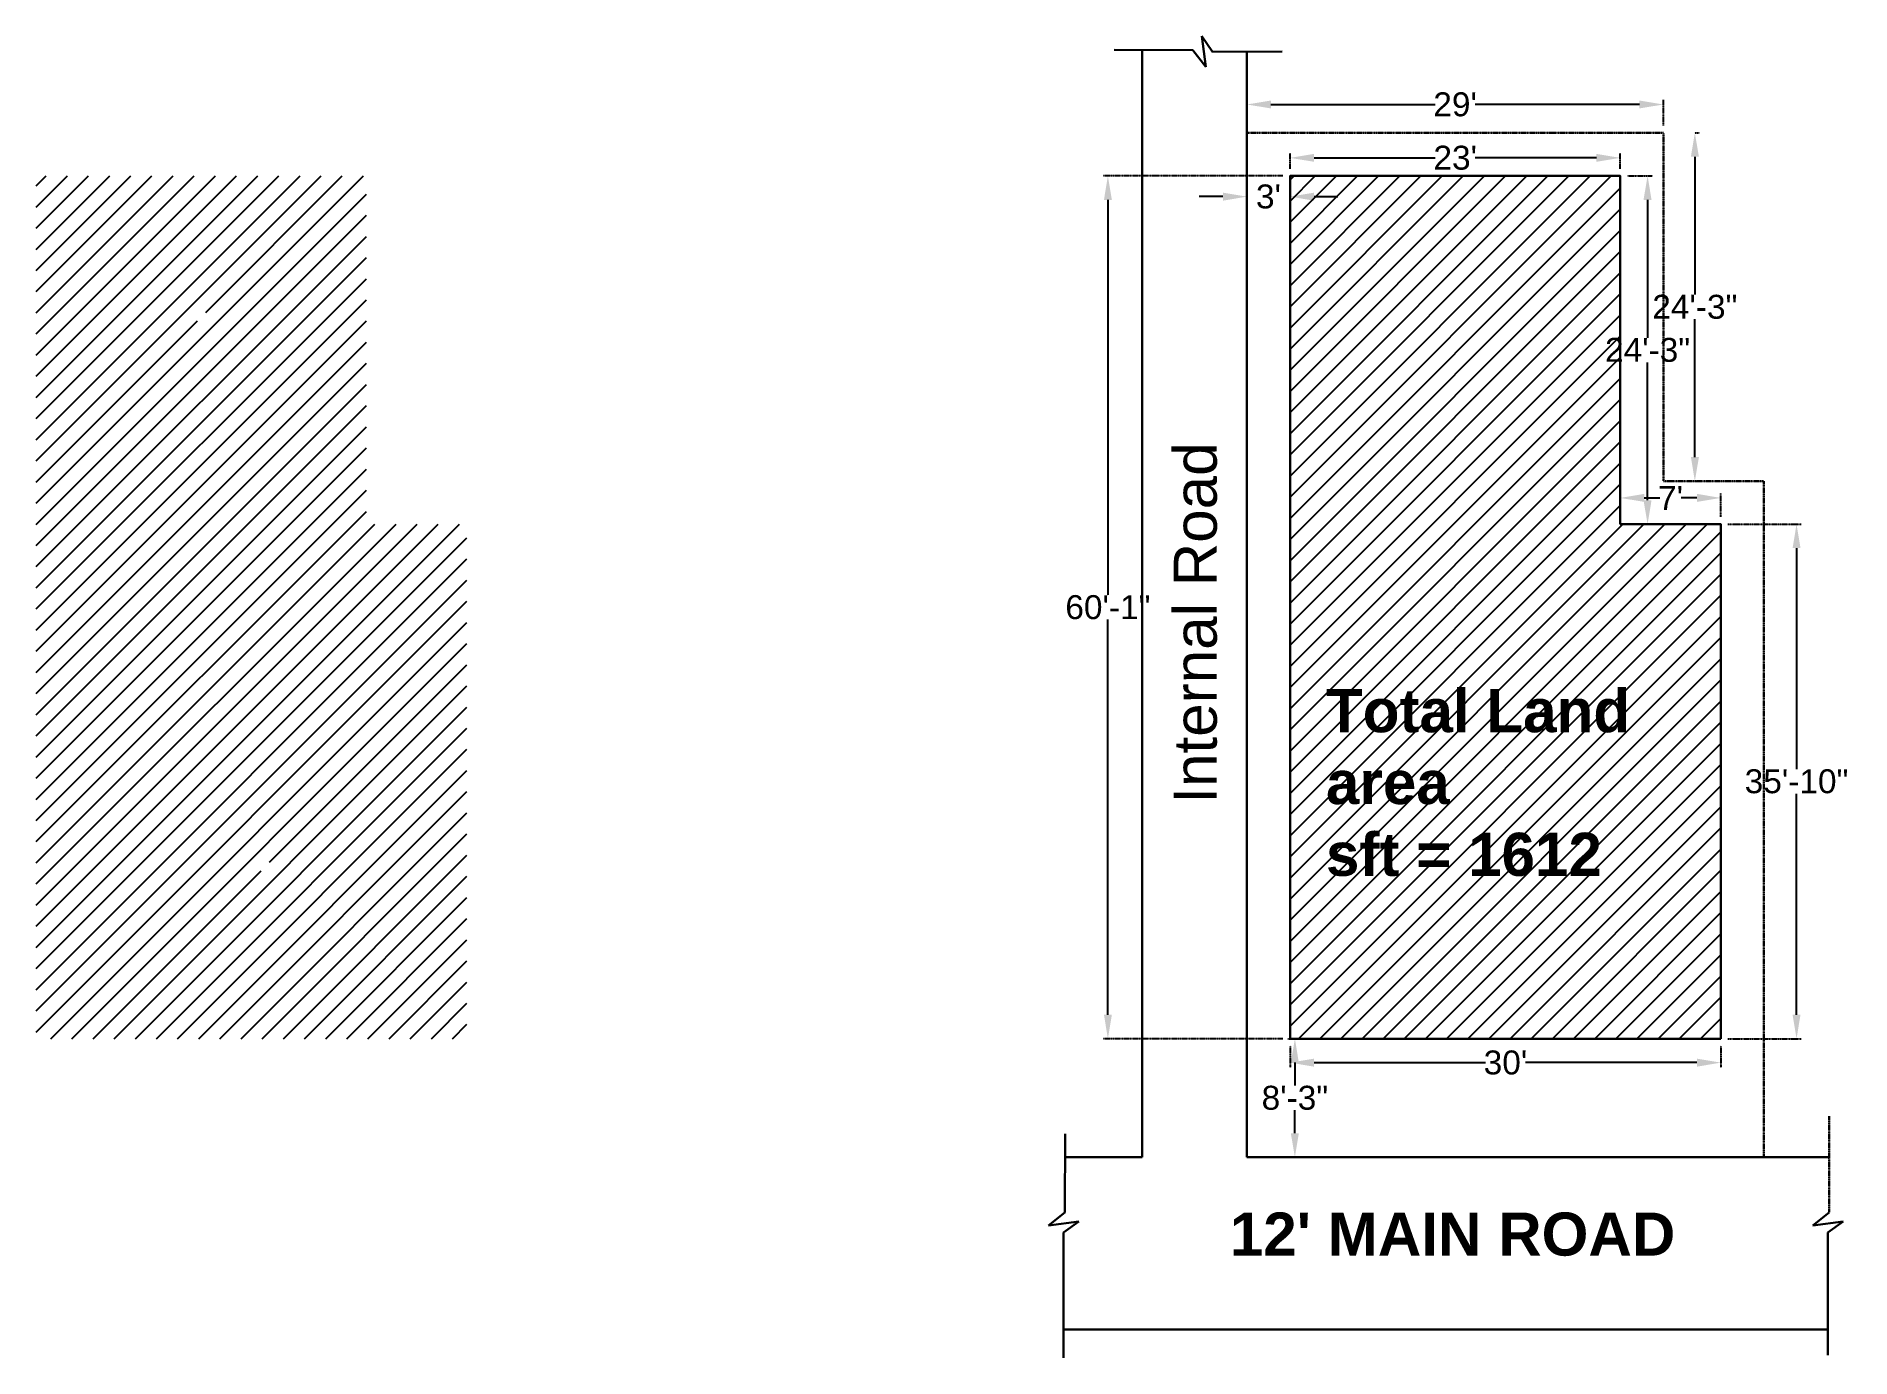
# Model space of a CAD drawing. Header units: inches. Extents: x -54558 to 35158, y -4190 to 41945.
# Drawn here: x -838 to 679, y 5022 to 6126 of the extents above; entities that cross this region are included whole.
import ezdxf

# ---------------------------------------------------------------- set-up
doc = ezdxf.new("R2010")
doc.units = ezdxf.units.IN
doc.header["$MEASUREMENT"] = 0
doc.linetypes.add('AUDIT_I_190731160832-11', pattern=[0.375, 0.25, -0.125])
doc.layers.get('0').update_dxf_attribs({"true_color": 0xe4c8de})
doc.layers.add('A_WALL', color=7, linetype='Continuous', lineweight=30)
doc.layers.add('ROAD', color=251, linetype='Continuous', lineweight=30)
doc.styles.add('Arial', font='arial.ttf')
doc.styles.add('SANSERIF', font='sanss___.ttf')
doc.dimstyles.new('Copy of Standard', dxfattribs={"dimtxt": 20, "dimasz": 20, "dimexe": 4, "dimexo": 6, "dimgap": 0, "dimtad": 0, "dimtih": 1, "dimtoh": 1, "dimdec": 0, "dimzin": 0, "dimdsep": 46, "dimlunit": 4, "dimtxsty": 'SANSERIF', "dimcen": 0.09, "dimclrd": 256, "dimclrt": 256, "dimadec": 0, "dimazin": 0, "dimtfac": 1, "dimtdec": 0, "dimtofl": 0, "dimtmove": 0, "dimatfit": 3, "dimfxl": 1, "dimtolj": 1, "dimtzin": 0, "dimlwd": 25, "dimarcsym": 0})

msp = doc.modelspace()

# ---------------------------------------------------------------- texts
at = {"insert": (113.129, 5484.574), "char_height": 36, "width": 402.38007, "attachment_point": 1, "rotation": 90, "style": 'Arial'}
msp.add_mtext('\\pt612;Internal Road', dxfattribs=at)
at = {"color": 1, "insert": (240.373, 5580.301), "char_height": 36, "width": 298.98198, "attachment_point": 1, "style": 'Arial'}
msp.add_mtext('{\\fArial|b1|i0|c0|p34;Total Land area\\Psft = 1612}', dxfattribs=at)
at = {"insert": (159.978, 5142.926), "char_height": 15, "width": 388.1396, "attachment_point": 1, "style": 'Arial'}
msp.add_mtext("{\\fArial|b1|i0|c0|p34;\\H2.4x;\\C1;12' MAIN ROAD\\H0.4167x;\\C256;\\P} ", dxfattribs=at)

# ---------------------------------------------------------------- blocks, each defined once
blk = doc.blocks.new('*D549')
at = {"color": 0, "linetype": 'AUDIT_I_190731160832-11', "lineweight": -2, "ltscale": 0.25}
for p, q in [((208.4, 5288.2), (210.4, 5288.2)), ((208.4, 5189.2), (210.4, 5189.2))]:
    blk.add_line(p, q, dxfattribs=at)
at = {"lineweight": 25, "ltscale": 0.25}
for p, q in [((214.4, 5268.2), (214.4, 5249)), ((214.4, 5209.2), (214.4, 5228.4))]:
    blk.add_line(p, q, dxfattribs=at)
at = {"linetype": 'AUDIT_I_190731160832-11', "ltscale": 0.25}
for points in [[(211, 5268.2), (217.7, 5268.2), (214.4, 5288.2)], [(211, 5209.2), (217.7, 5209.2), (214.4, 5189.2)]]:
    blk.add_solid(points, dxfattribs=at)
at = {"linetype": 'AUDIT_I_190731160832-11', "ltscale": 0.25, "insert": (214.4, 5238.7), "char_height": 20, "attachment_point": 5, "style": 'SANSERIF'}
blk.add_mtext('\\A1;8\'-3"', dxfattribs=at)
blk = doc.blocks.new('*D552')
at = {"lineweight": 25, "ltscale": 0.25}
for p, q in [((154.3, 5991.9), (134.3, 5991.9)), ((230.4, 5991.9), (250.4, 5991.9))]:
    blk.add_line(p, q, dxfattribs=at)
at = {"color": 0, "linetype": 'AUDIT_I_190731160832-11', "lineweight": -2, "ltscale": 0.25}
for p, q in [((174.3, 5991.2), (174.3, 5987.9)), ((210.4, 5991.2), (210.4, 5987.9))]:
    blk.add_line(p, q, dxfattribs=at)
at = {"linetype": 'AUDIT_I_190731160832-11', "ltscale": 0.25}
for points in [[(154.3, 5995.2), (154.3, 5988.5), (174.3, 5991.9)], [(230.4, 5995.2), (230.4, 5988.5), (210.4, 5991.9)]]:
    blk.add_solid(points, dxfattribs=at)
at = {"linetype": 'AUDIT_I_190731160832-11', "ltscale": 0.25, "insert": (192.3, 5991.9), "char_height": 20, "attachment_point": 5, "style": 'SANSERIF'}
blk.add_mtext("\\A1;3'", dxfattribs=at)
blk = doc.blocks.new('*D553')
at = {"color": 0, "linetype": 'AUDIT_I_190731160832-11', "lineweight": -2, "ltscale": 0.25}
for p, q in [((210.4, 6015.2), (210.4, 6028.3)), ((486.4, 6015.2), (486.4, 6028.3))]:
    blk.add_line(p, q, dxfattribs=at)
at = {"lineweight": 25, "ltscale": 0.25}
for p, q in [((230.4, 6024.3), (331.6, 6024.3)), ((466.4, 6024.3), (365.1, 6024.3))]:
    blk.add_line(p, q, dxfattribs=at)
at = {"linetype": 'AUDIT_I_190731160832-11', "ltscale": 0.25}
for points in [[(230.4, 6027.6), (230.4, 6021), (210.4, 6024.3)], [(466.4, 6027.6), (466.4, 6021), (486.4, 6024.3)]]:
    blk.add_solid(points, dxfattribs=at)
at = {"linetype": 'AUDIT_I_190731160832-11', "ltscale": 0.25, "insert": (348.4, 6024.3), "char_height": 20, "attachment_point": 5, "style": 'SANSERIF'}
blk.add_mtext("\\A1;23'", dxfattribs=at)
blk = doc.blocks.new('*D554')
at = {"color": 0, "linetype": 'AUDIT_I_190731160832-11', "lineweight": -2, "ltscale": 0.25}
for p, q in [((492.4, 6009.2), (513.2, 6009.2)), ((492.4, 5718.2), (513.2, 5718.2))]:
    blk.add_line(p, q, dxfattribs=at)
at = {"lineweight": 25, "ltscale": 0.25}
for p, q in [((509.2, 5989.2), (509.2, 5874)), ((509.2, 5738.2), (509.2, 5853.4))]:
    blk.add_line(p, q, dxfattribs=at)
at = {"linetype": 'AUDIT_I_190731160832-11', "ltscale": 0.25}
for points in [[(505.8, 5989.2), (512.5, 5989.2), (509.2, 6009.2)], [(505.8, 5738.2), (512.5, 5738.2), (509.2, 5718.2)]]:
    blk.add_solid(points, dxfattribs=at)
at = {"linetype": 'AUDIT_I_190731160832-11', "ltscale": 0.25, "insert": (509.2, 5863.7), "char_height": 20, "attachment_point": 5, "style": 'SANSERIF'}
blk.add_mtext('\\A1;24\'-3"', dxfattribs=at)
blk = doc.blocks.new('*D555')
at = {"color": 0, "linetype": 'AUDIT_I_190731160832-11', "lineweight": -2, "ltscale": 0.25}
for p, q in [((486.4, 5724.2), (486.4, 5744.1)), ((570.4, 5724.2), (570.4, 5744.1))]:
    blk.add_line(p, q, dxfattribs=at)
at = {"lineweight": 25, "ltscale": 0.25}
for p, q in [((506.4, 5740.1), (519.4, 5740.1)), ((550.4, 5740.1), (537.3, 5740.1))]:
    blk.add_line(p, q, dxfattribs=at)
at = {"linetype": 'AUDIT_I_190731160832-11', "ltscale": 0.25}
for points in [[(506.4, 5743.5), (506.4, 5736.8), (486.4, 5740.1)], [(550.4, 5743.5), (550.4, 5736.8), (570.4, 5740.1)]]:
    blk.add_solid(points, dxfattribs=at)
at = {"linetype": 'AUDIT_I_190731160832-11', "ltscale": 0.25, "insert": (528.4, 5740.1), "char_height": 20, "attachment_point": 5, "style": 'SANSERIF'}
blk.add_mtext("\\A1;7'", dxfattribs=at)
blk = doc.blocks.new('*D556')
at = {"color": 0, "linetype": 'AUDIT_I_190731160832-11', "lineweight": -2, "ltscale": 0.25}
for p, q in [((576.4, 5718.2), (637.7, 5718.2)), ((576.4, 5288.2), (637.7, 5288.2))]:
    blk.add_line(p, q, dxfattribs=at)
at = {"lineweight": 25, "ltscale": 0.25}
for p, q in [((633.7, 5698.2), (633.7, 5513.5)), ((633.7, 5308.2), (633.7, 5492.9))]:
    blk.add_line(p, q, dxfattribs=at)
at = {"linetype": 'AUDIT_I_190731160832-11', "ltscale": 0.25}
for points in [[(630.4, 5698.2), (637, 5698.2), (633.7, 5718.2)], [(630.4, 5308.2), (637, 5308.2), (633.7, 5288.2)]]:
    blk.add_solid(points, dxfattribs=at)
at = {"linetype": 'AUDIT_I_190731160832-11', "ltscale": 0.25, "insert": (633.7, 5503.2), "char_height": 20, "attachment_point": 5, "style": 'SANSERIF'}
blk.add_mtext('\\A1;35\'-10"', dxfattribs=at)
blk = doc.blocks.new('*D557')
at = {"color": 0, "linetype": 'AUDIT_I_190731160832-11', "lineweight": -2, "ltscale": 0.25}
for p, q in [((210.4, 5282.2), (210.4, 5264.2)), ((570.4, 5282.2), (570.4, 5264.2))]:
    blk.add_line(p, q, dxfattribs=at)
at = {"lineweight": 25, "ltscale": 0.25}
for p, q in [((230.4, 5268.2), (373.6, 5268.2)), ((550.4, 5268.2), (407.1, 5268.2))]:
    blk.add_line(p, q, dxfattribs=at)
at = {"linetype": 'AUDIT_I_190731160832-11', "ltscale": 0.25}
for points in [[(230.4, 5271.5), (230.4, 5264.8), (210.4, 5268.2)], [(550.4, 5271.5), (550.4, 5264.8), (570.4, 5268.2)]]:
    blk.add_solid(points, dxfattribs=at)
at = {"linetype": 'AUDIT_I_190731160832-11', "ltscale": 0.25, "insert": (390.4, 5268.2), "char_height": 20, "attachment_point": 5, "style": 'SANSERIF'}
blk.add_mtext("\\A1;30'", dxfattribs=at)
blk = doc.blocks.new('*D550')
at = {"color": 0, "linetype": 'AUDIT_I_190731160832-11', "lineweight": -2, "ltscale": 0.25}
for p, q in [((204.4, 6009.2), (54.1, 6009.2)), ((204.4, 5288.2), (54.1, 5288.2))]:
    blk.add_line(p, q, dxfattribs=at)
at = {"lineweight": 25, "ltscale": 0.25}
for p, q in [((58.1, 5989.2), (58.1, 5659)), ((58.1, 5308.2), (58.1, 5638.4))]:
    blk.add_line(p, q, dxfattribs=at)
at = {"linetype": 'AUDIT_I_190731160832-11', "ltscale": 0.25}
for points in [[(54.8, 5989.2), (61.4, 5989.2), (58.1, 6009.2)], [(54.8, 5308.2), (61.4, 5308.2), (58.1, 5288.2)]]:
    blk.add_solid(points, dxfattribs=at)
at = {"linetype": 'AUDIT_I_190731160832-11', "ltscale": 0.25, "insert": (58.1, 5648.7), "char_height": 20, "attachment_point": 5, "style": 'SANSERIF'}
blk.add_mtext('\\A1;60\'-1"', dxfattribs=at)
blk = doc.blocks.new('*D558')
at = {"color": 0, "linetype": 'AUDIT_I_190731160832-11', "lineweight": -2, "ltscale": 0.25}
for p, q in [((174.3, 6051.2), (174.3, 6072.9)), ((522.4, 6051.2), (522.4, 6072.9))]:
    blk.add_line(p, q, dxfattribs=at)
at = {"lineweight": 25, "ltscale": 0.25}
for p, q in [((194.3, 6068.9), (331.6, 6068.9)), ((502.4, 6068.9), (365.1, 6068.9))]:
    blk.add_line(p, q, dxfattribs=at)
at = {"linetype": 'AUDIT_I_190731160832-11', "ltscale": 0.25}
for points in [[(194.3, 6072.2), (194.3, 6065.6), (174.3, 6068.9)], [(502.4, 6072.2), (502.4, 6065.6), (522.4, 6068.9)]]:
    blk.add_solid(points, dxfattribs=at)
at = {"linetype": 'AUDIT_I_190731160832-11', "ltscale": 0.25, "insert": (348.3, 6068.9), "char_height": 20, "attachment_point": 5, "style": 'SANSERIF'}
blk.add_mtext("\\A1;29'", dxfattribs=at)
blk = doc.blocks.new('*D551')
at = {"color": 0, "linetype": 'AUDIT_I_190731160832-11', "lineweight": -2, "ltscale": 0.25}
for p, q in [((548.7, 6045.2), (552.7, 6045.2)), ((548.7, 5754.2), (552.7, 5754.2))]:
    blk.add_line(p, q, dxfattribs=at)
at = {"lineweight": 25, "ltscale": 0.25}
for p, q in [((548.7, 6025.2), (548.7, 5910)), ((548.7, 5774.2), (548.7, 5889.4))]:
    blk.add_line(p, q, dxfattribs=at)
at = {"linetype": 'AUDIT_I_190731160832-11', "ltscale": 0.25}
for points in [[(545.4, 6025.2), (552.1, 6025.2), (548.7, 6045.2)], [(545.4, 5774.2), (552.1, 5774.2), (548.7, 5754.2)]]:
    blk.add_solid(points, dxfattribs=at)
at = {"linetype": 'AUDIT_I_190731160832-11', "ltscale": 0.25, "insert": (548.7, 5899.7), "char_height": 20, "attachment_point": 5, "style": 'SANSERIF'}
blk.add_mtext('\\A1;24\'-3"', dxfattribs=at)

# ---------------------------------------------------------------- dimensions: what is measured, and where the dimension line sits
at = {"linetype": 'AUDIT_I_190731160832-11', "ltscale": 0.25}
for base, p1, p2, picture, middle in [((522.356, 6068.888), (174.327, 6045.181), (522.356, 6045.181), '*D558', (348.341, 6068.888)), ((486.356, 6024.302), (210.356, 6009.181), (486.356, 6009.181), '*D553', (348.356, 6024.302)), ((174.327, 5991.881), (210.356, 5997.238), (174.327, 5997.238), '*D552', (192.341, 5991.881)), ((570.356, 5740.127), (486.356, 5718.181), (570.356, 5718.181), '*D555', (528.356, 5740.127)), ((210.356, 5268.181), (570.356, 5288.181), (210.356, 5288.181), '*D557', (390.356, 5268.181))]:
    dim = msp.add_linear_dim(base=base, p1=p1, p2=p2, dimstyle='Copy of Standard', dxfattribs=at)
    dim.commit()
    dim.dimension.update_dxf_attribs({"geometry": picture, "text_midpoint": middle})
for base, p1, p2, picture, middle in [((548.72, 5754.181), (542.72, 6045.181), (542.72, 5754.181), '*D551', (548.72, 5899.681)), ((58.09, 5288.181), (210.356, 6009.181), (210.356, 5288.181), '*D550', (58.09, 5648.681)), ((509.153, 5718.181), (486.356, 6009.181), (486.356, 5718.181), '*D554', (509.153, 5863.681)), ((633.693, 5288.181), (570.356, 5718.181), (570.356, 5288.181), '*D556', (633.693, 5503.181)), ((214.356, 5189.181), (214.356, 5288.181), (214.356, 5189.181), '*D549', (214.356, 5238.681))]:
    dim = msp.add_linear_dim(base=base, p1=p1, p2=p2, angle=90, dimstyle='Copy of Standard', dxfattribs=at)
    dim.commit()
    dim.dimension.update_dxf_attribs({"geometry": picture, "text_midpoint": middle})

# ---------------------------------------------------------------- hatches: boundary and pattern name
at = {"ltscale": 0.25}
h = msp.add_hatch(dxfattribs=at)
h.set_pattern_fill('ANSI31', color=256, scale=100, style=0)
h.set_pattern_definition([(45, (0, 5070.701), (-8.83883, 8.83883), [])])
h.paths.add_polyline_path([(210.356, 5288.181), (570.356, 5288.181), (570.356, 5718.181), (486.356, 5718.181), (486.356, 6009.181), (210.356, 6009.181)])
h.paths.add_polyline_path([(-561.59, 5718.181), (-561.59, 6009.181), (-837.59, 6009.181), (-837.59, 5288.181), (-477.59, 5288.181), (-477.59, 5718.181)])
h.paths.add_polyline_path([(-642.391, 5434.449, -1), (-654.391, 5434.449, -1)], flags=16)
h.paths.add_polyline_path([(-707.803, 5894.009, -1), (-695.803, 5894.009, -1)], flags=16)
h.paths.add_polyline_path([(-575.295, 5482.706), (-550.685, 5482.706), (-550.685, 5462.782), (-575.295, 5462.782)], flags=24)
h.paths.add_polyline_path([(-687.163, 5368.277), (-662.553, 5368.277), (-662.553, 5348.353), (-687.163, 5348.353)], flags=24)
h.paths.add_polyline_path([(-782.001, 5913.111), (-757.391, 5913.111), (-757.391, 5893.066), (-782.001, 5893.066)], flags=24)
h.paths.add_polyline_path([(-712.47, 5961.567), (-691.135, 5961.567), (-691.135, 5941.623), (-712.47, 5941.623)], flags=24)
h.paths.add_polyline_path([(-725.466, 5884.9), (-661.209, 5884.9), (-661.209, 5862.083), (-725.466, 5862.083)], flags=24)
h.paths.add_polyline_path([(-672.285, 5425.699), (-610.771, 5425.699), (-610.771, 5402.882), (-672.285, 5402.882)], flags=24)
h.paths.add_polyline_path([(231.373, 5589.301), (519.299, 5589.301), (519.299, 5414.073), (231.373, 5414.073)], flags=24)

# ---------------------------------------------------------------- linework, layer by layer
at = {"layer": 'A_WALL', "color": 1, "ltscale": 0.25}
msp.add_lwpolyline([(570.356, 5288.181), (570.356, 5718.181), (486.356, 5718.181), (486.356, 6009.181), (210.356, 6009.181), (210.356, 5288.181), (570.356, 5288.181)], dxfattribs=at)
at = {"layer": 'ROAD'}
for p, q in [((63.352, 6114.552), (128.994, 6114.199)), ((86.768, 5189.181), (86.768, 6114.378)), ((139.938, 6100.475), (128.994, 6114.199)), ((145.572, 6112.996), (136.488, 6125.879)), ((136.488, 6125.879), (139.938, 6100.475)), ((145.572, 6112.996), (203.714, 6113.18)), ((174.327, 5189.181), (174.327, 6113.115)), ((22.488, 5208.555), (22.135, 5142.913)), ((86.768, 5189.181), (22.384, 5189.181)), ((174.327, 5189.181), (660.781, 5189.181)), ((8.411, 5131.969), (22.135, 5142.913)), ((647.202, 5131.969), (660.927, 5142.913)), ((33.815, 5135.419), (8.411, 5131.969)), ((20.931, 5126.335), (33.815, 5135.419)), ((20.931, 5126.335), (21.116, 5021.608)), ((672.607, 5135.419), (647.202, 5131.969)), ((659.723, 5126.335), (672.607, 5135.419)), ((659.723, 5126.335), (659.907, 5023.711)), ((21.074, 5045.181), (659.869, 5045.181))]:
    msp.add_line(p, q, dxfattribs=at)
at = {"layer": 'ROAD', "linetype": 'AUDIT_I_190731160832-11', "ltscale": 0.25}
for p, q in [((174.327, 6045.181), (522.356, 6045.181)), ((522.356, 6045.181), (522.356, 5754.181)), ((522.356, 5754.181), (606.356, 5754.181)), ((606.356, 5754.181), (606.356, 5189.181)), ((570.356, 5718.181), (570.356, 5718.181)), ((660.927, 5142.913), (660.927, 5223.339))]:
    msp.add_line(p, q, dxfattribs=at)

msp.set_redraw_order([(e.dxf.handle, doc.entitydb.next_handle()) for e in msp.query("TEXT MTEXT ATTDEF DIMENSION ARC_DIMENSION")])  # texts and dimensions are drawn at this point

doc.saveas('drawing.dxf')
